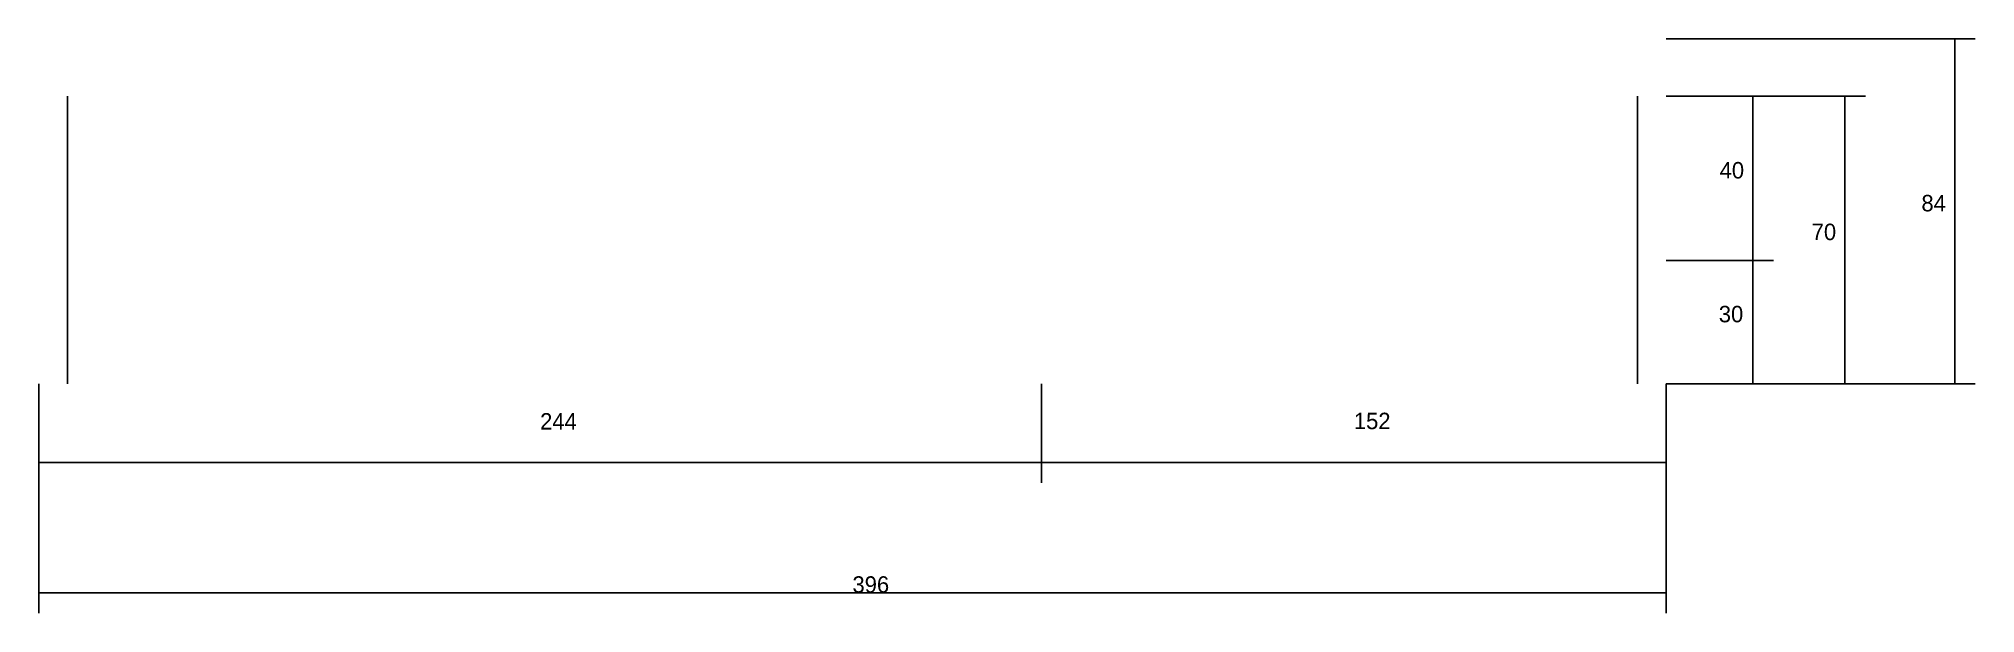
# Model space of a CAD drawing. Header units: metres. Extents: x 129589 to 135216, y 30315 to 31340.
# Drawn here: x 129588.9 to 130060.1, y 31192.7 to 31332.5 of the extents above; entities that cross this region are included whole.
import ezdxf

# ---------------------------------------------------------------- set-up
doc = ezdxf.new("R2010")
doc.units = ezdxf.units.M
doc.layers.add('COTA', color=4, linetype='Continuous')
doc.layers.add('SARR_2.2x7', color=40, linetype='Continuous')

msp = doc.modelspace()

# ---------------------------------------------------------------- texts
at = {"layer": 'COTA'}
for s, p in [('40', (129997.9, 31298.5)), ('84', (130047, 31290.5)), ('70', (130020.3, 31283.5)), ('30', (129997.7, 31263.5)), ('244', (129710.9, 31237.4)), ('152', (129908.9, 31237.5)), ('396', (129786.9, 31197.7))]:
    msp.add_text(s, height=4, dxfattribs=at).set_placement(p)

# ---------------------------------------------------------------- linework, layer by layer
at = {"layer": 'COTA'}
for p, q in [((129984.9, 31332.5), (130060.1, 31332.5)), ((130055.1, 31248.5), (130055.1, 31332.5)), ((129984.9, 31318.5), (130033.4, 31318.5)), ((129984.9, 31318.5), (130011, 31318.5)), ((130006, 31278.5), (130006, 31318.5)), ((130028.4, 31248.5), (130028.4, 31318.5)), ((129984.9, 31278.5), (130011, 31278.5)), ((129984.9, 31278.5), (130011, 31278.5)), ((130006, 31248.5), (130006, 31278.5)), ((129588.9, 31248.5), (129588.9, 31224.4)), ((129588.9, 31248.5), (129588.9, 31192.7)), ((129832.9, 31248.5), (129832.9, 31224.4)), ((129832.9, 31248.5), (129832.9, 31224.4)), ((129984.9, 31248.5), (129984.9, 31192.7)), ((129984.9, 31248.5), (129984.9, 31224.4)), ((129984.9, 31248.5), (130033.4, 31248.5)), ((129984.9, 31248.5), (130060.1, 31248.5)), ((129984.9, 31248.5), (130011, 31248.5)), ((129588.9, 31229.4), (129832.9, 31229.4)), ((129832.9, 31229.4), (129984.9, 31229.4)), ((129588.9, 31197.7), (129984.9, 31197.7))]:
    msp.add_line(p, q, dxfattribs=at)
at = {"layer": 'SARR_2.2x7'}
for p, q in [((129595.9, 31278.5), (129595.9, 31318.5)), ((129977.9, 31278.5), (129977.9, 31318.5)), ((129595.9, 31248.5), (129595.9, 31278.5)), ((129977.9, 31248.5), (129977.9, 31278.5))]:
    msp.add_line(p, q, dxfattribs=at)

msp.set_redraw_order([(e.dxf.handle, doc.entitydb.next_handle()) for e in msp.query("TEXT MTEXT ATTDEF DIMENSION ARC_DIMENSION")])  # texts and dimensions are drawn at this point

doc.saveas('drawing.dxf')
